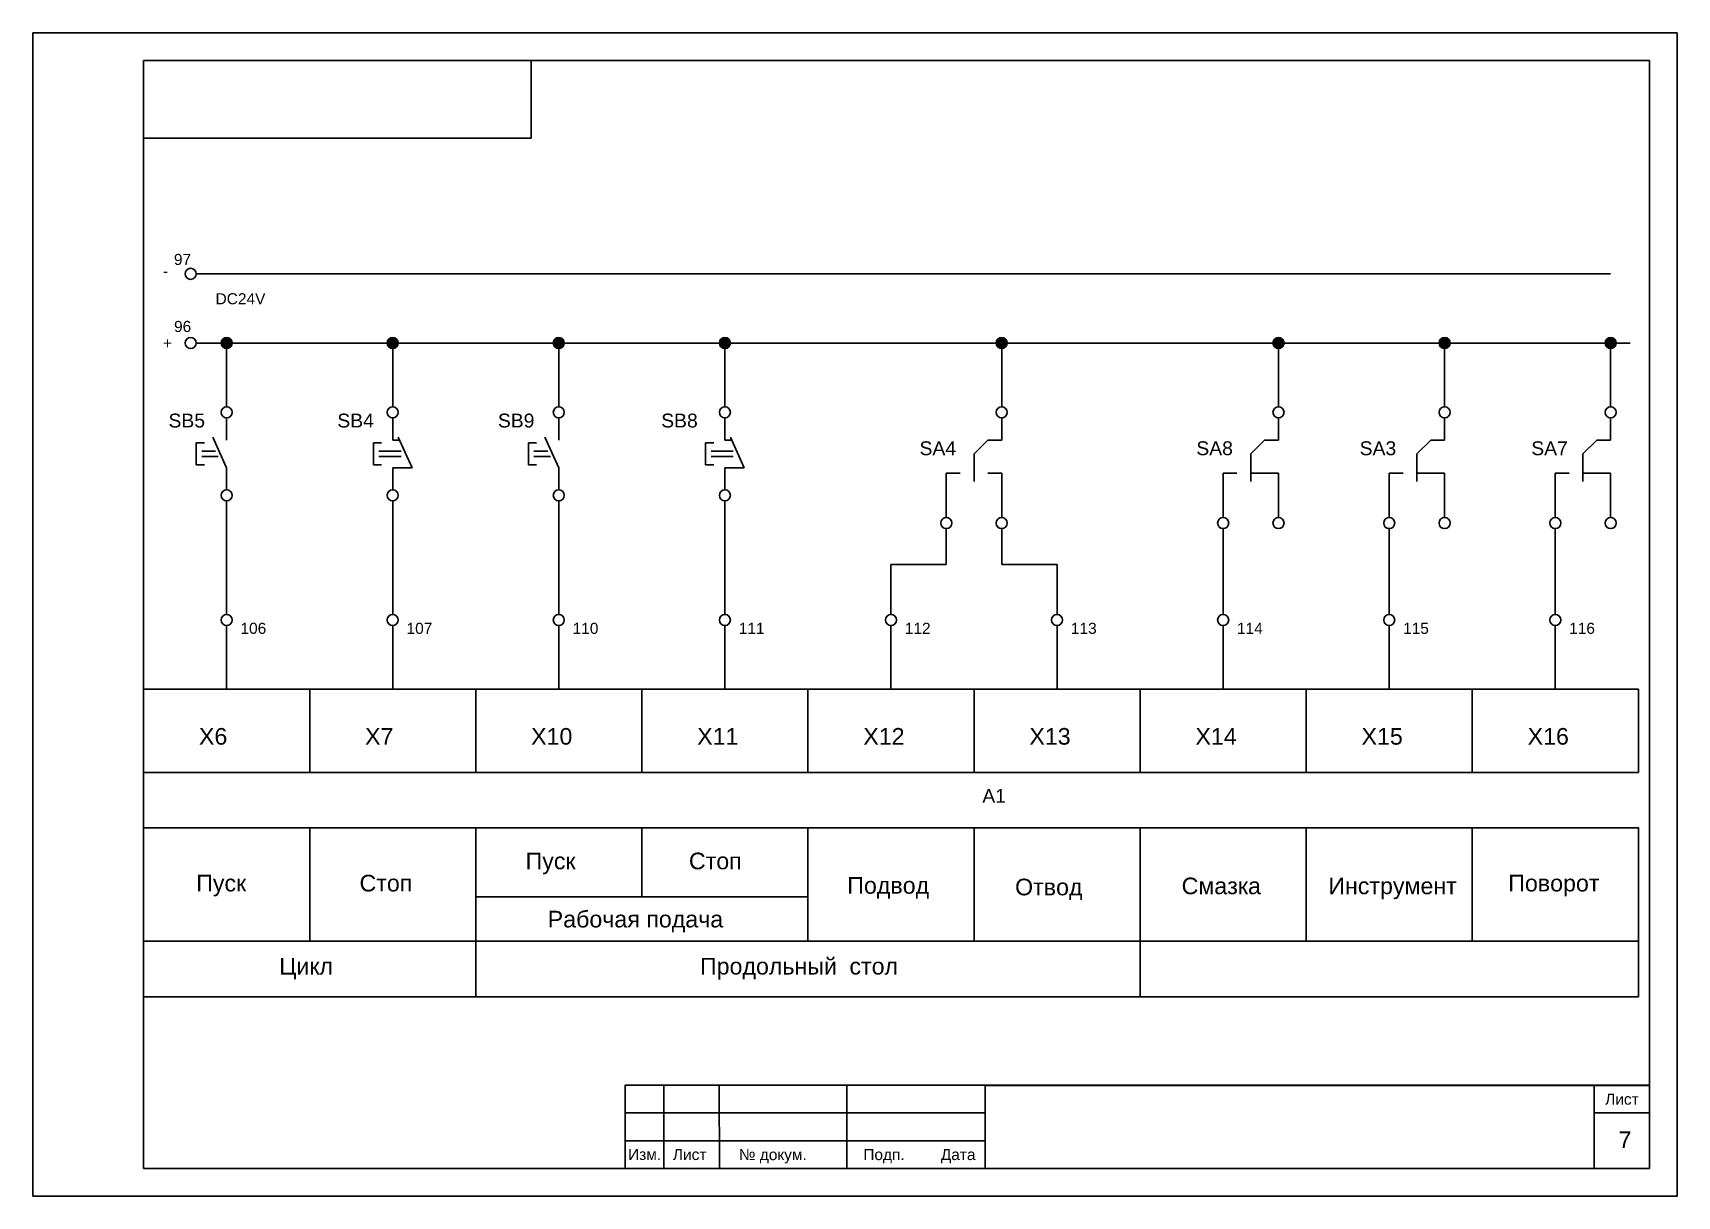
# Model space of a CAD drawing. Header units: millimetres. Extents: x 2144 to 8705, y -937 to 1906.
# Drawn here: x 8041.3 to 8338.3, y 714.1 to 924.1 of the extents above; entities that cross this region are included whole.
import ezdxf

# ---------------------------------------------------------------- set-up
doc = ezdxf.new("R2010")
doc.units = ezdxf.units.MM
for name, color, linetype, lineweight in [('Маркировка', 7, 'Continuous', 25), ('Оформление', 7, 'Continuous', 30), ('Элементы', 7, 'Continuous', 30)]:
    doc.layers.add(name, color=color, linetype=linetype, lineweight=lineweight)
doc.styles.get("Standard").update_dxf_attribs({"font": 'arial.ttf'})

msp = doc.modelspace()

# ---------------------------------------------------------------- texts
at = {"layer": 'Маркировка'}
for s, height, p in [('97', 2, (8066.8, 882.23)), ('-', 2, (8064.82, 880.13)), ('DC24V', 2, (8074.32, 875.13)), ('96', 2, (8066.82, 870.13)), ('+', 2, (8064.82, 867.13)), ('SB5', 2.5, (8065.82, 852.89)), ('SB4', 2.5, (8096.32, 852.89)), ('SB9', 2.5, (8125.32, 852.89)), ('SB8', 2.5, (8154.82, 852.89)), ('SA4', 2.5, (8201.48, 847.89)), ('SA8', 2.5, (8251.48, 847.89)), ('SA3', 2.5, (8280.98, 847.89)), ('SA7', 2.5, (8311.98, 847.89)), ('106', 2, (8078.82, 815.63)), ('107', 2, (8108.82, 815.63)), ('110', 2, (8138.82, 815.63)), ('111', 2, (8168.82, 815.63)), ('112', 2, (8198.82, 815.63)), ('113', 2, (8228.82, 815.63)), ('114', 2, (8258.82, 815.63)), ('115', 2, (8288.82, 815.63)), ('116', 2, (8318.82, 815.63)), ('A1', 2.5, (8212.82, 785.13))]:
    msp.add_text(s, height=height, dxfattribs=at).set_placement(p)
at = {"layer": 'Оформление'}
for s, height, p in [('Пуск', 3, (8130.32, 773.13)), ('Стоп', 3, (8159.82, 773.13)), ('Пуск', 3, (8070.82, 769.13)), ('Стоп', 3, (8100.32, 769.13)), ('Подвод', 3, (8188.43, 768.72)), ('Отвод', 3, (8218.74, 768.43)), ('Смазка', 3, (8248.82, 768.63)), ('Инструмент', 3, (8275.32, 768.63)), ('Поворот', 3, (8307.82, 769.13)), ('Рабочая подача', 3, (8134.32, 762.63)), ('Продольный', 3, (8161.82, 754.13)), ('Цикл', 3, (8085.82, 754.13)), ('стол', 3, (8188.82, 754.13)), ('Лист', 2, (8325.32, 730.63)), ('7', 3, (8327.74, 722.79)), ('Изм.', 2, (8148.83, 720.65)), ('Лист', 2, (8156.92, 720.64)), ('№ докум.', 2, (8168.85, 720.62)), ('Подп.', 2, (8191.32, 720.63)), ('Дата', 2, (8205.32, 720.63))]:
    msp.add_text(s, height=height, dxfattribs=at).set_placement(p)
at = {"layer": 'Элементы'}
for s, p in [('X6', (8071.32, 795.63)), ('X7', (8101.32, 795.63)), ('X10', (8131.32, 795.63)), ('X11', (8161.32, 795.63)), ('X12', (8191.32, 795.63)), ('X13', (8221.32, 795.63)), ('X14', (8251.32, 795.63)), ('X15', (8281.32, 795.63)), ('X16', (8311.32, 795.63))]:
    msp.add_text(s, height=3, dxfattribs=at).set_placement(p)

# ---------------------------------------------------------------- hatches: boundary and pattern name
at = {"layer": 'Элементы'}
h = msp.add_hatch(color=256, dxfattribs=at)
h.dxf.hatch_style = 1
h.paths.add_polyline_path([(8077.32, 868.13, 1), (8075.32, 868.13, 1)])
h = msp.add_hatch(color=256, dxfattribs=at)
h.dxf.hatch_style = 1
h.paths.add_polyline_path([(8107.32, 868.13, 1), (8105.32, 868.13, 1)])
h = msp.add_hatch(color=256, dxfattribs=at)
h.dxf.hatch_style = 1
h.paths.add_polyline_path([(8137.32, 868.13, 1), (8135.32, 868.13, 1)])
h = msp.add_hatch(color=256, dxfattribs=at)
h.dxf.hatch_style = 1
h.paths.add_polyline_path([(8167.32, 868.13, 1), (8165.32, 868.13, 1)])
h = msp.add_hatch(color=256, dxfattribs=at)
h.dxf.hatch_style = 1
h.paths.add_polyline_path([(8217.32, 868.13, 1), (8215.32, 868.13, 1)])
h = msp.add_hatch(color=256, dxfattribs=at)
h.dxf.hatch_style = 1
h.paths.add_polyline_path([(8267.32, 868.13, 1), (8265.32, 868.13, 1)])
h = msp.add_hatch(color=256, dxfattribs=at)
h.dxf.hatch_style = 1
h.paths.add_polyline_path([(8297.32, 868.13, 1), (8295.32, 868.13, 1)])
h = msp.add_hatch(color=256, dxfattribs=at)
h.dxf.hatch_style = 1
h.paths.add_polyline_path([(8327.32, 868.13, 1), (8325.32, 868.13, 1)])

# ---------------------------------------------------------------- linework, layer by layer
at = {"layer": 'Оформление'}
for p, q in [((8333.32, 919.13), (8061.32, 919.13)), ((8061.32, 919.13), (8061.32, 719.13)), ((8333.32, 719.13), (8333.32, 919.13)), ((8061.32, 719.13), (8333.32, 719.13)), ((8148.32, 719.13), (8333.32, 719.13)), ((8148.32, 719.13), (8333.32, 719.13)), ((8148.32, 719.13), (8333.32, 719.13))]:
    msp.add_line(p, q, dxfattribs=at)
at = {"layer": 'Оформление', "lineweight": 35}
msp.add_line((8213.32, 734.13), (8333.32, 734.13), dxfattribs=at)
at = {"layer": 'Оформление'}
for points in [[(8338.32, 924.13), (8041.32, 924.13), (8041.32, 714.13), (8338.32, 714.13)], [(8061.32, 780.63), (8091.32, 780.63), (8091.32, 760.13), (8061.32, 760.13)], [(8091.32, 780.63), (8121.32, 780.63), (8121.32, 760.13), (8091.32, 760.13)], [(8121.32, 780.63), (8151.32, 780.63), (8151.32, 768.13), (8121.32, 768.13)], [(8151.32, 780.63), (8181.32, 780.63), (8181.32, 768.13), (8151.32, 768.13)], [(8181.32, 780.63), (8211.32, 780.63), (8211.32, 760.13), (8181.32, 760.13)], [(8211.32, 780.63), (8241.32, 780.63), (8241.32, 760.13), (8211.32, 760.13)], [(8241.32, 780.63), (8271.32, 780.63), (8271.32, 760.13), (8241.32, 760.13)], [(8271.32, 780.63), (8301.32, 780.63), (8301.32, 760.13), (8271.32, 760.13)], [(8301.32, 780.63), (8331.32, 780.63), (8331.32, 760.13), (8301.32, 760.13)], [(8061.32, 760.13), (8121.32, 760.13), (8121.32, 750.13), (8061.32, 750.13)], [(8121.32, 760.13), (8241.32, 760.13), (8241.32, 750.13), (8121.32, 750.13)], [(8241.32, 760.13), (8331.32, 760.13), (8331.32, 750.13), (8241.32, 750.13)], [(8148.32, 719.13), (8165.32, 719.13), (8165.3, 734.13), (8148.3, 734.13)], [(8148.32, 729.13), (8213.32, 729.13), (8213.32, 734.13), (8148.32, 734.13)], [(8148.32, 719.13), (8155.32, 719.13), (8155.32, 734.13), (8148.32, 734.13)], [(8148.32, 719.13), (8188.32, 719.13), (8188.32, 734.13), (8148.32, 734.13)], [(8333.32, 719.13), (8323.32, 719.13), (8323.32, 734.13), (8333.32, 734.13)], [(8333.32, 734.13), (8323.32, 734.13), (8323.32, 729.13), (8333.32, 729.13)], [(8148.32, 724.13), (8213.32, 724.13), (8213.32, 729.13), (8148.32, 729.13)], [(8148.32, 719.13), (8213.32, 719.13), (8213.32, 724.13), (8148.32, 724.13)]]:
    msp.add_lwpolyline(points, close=True, dxfattribs=at)
at = {"layer": 'Элементы'}
for p, q in [((8070.82, 880.63), (8326.32, 880.63)), ((8070.82, 868.13), (8329.82, 868.13)), ((8076.32, 868.13), (8076.32, 856.63)), ((8106.32, 868.13), (8106.32, 856.63)), ((8136.32, 868.13), (8136.32, 856.63)), ((8166.32, 868.13), (8166.32, 856.63)), ((8216.32, 856.63), (8216.32, 868.13)), ((8266.32, 856.63), (8266.32, 868.13)), ((8296.32, 856.63), (8296.32, 868.13)), ((8326.32, 856.63), (8326.32, 868.13)), ((8076.32, 850.63), (8076.32, 854.63)), ((8106.32, 850.63), (8106.32, 854.63)), ((8136.32, 850.63), (8136.32, 854.63)), ((8166.32, 850.63), (8166.32, 854.63)), ((8216.32, 850.63), (8216.32, 854.63)), ((8266.32, 850.63), (8266.32, 854.63)), ((8296.32, 850.63), (8296.32, 854.63)), ((8326.32, 850.63), (8326.32, 854.63)), ((8070.82, 846.13), (8070.82, 850.13)), ((8070.82, 850.13), (8072.32, 850.13)), ((8076.32, 845.63), (8073.82, 851.13)), ((8102.82, 846.13), (8102.82, 850.13)), ((8102.82, 850.13), (8104.32, 850.13)), ((8107.55, 850.63), (8106.32, 850.63)), ((8109.82, 845.63), (8107.32, 851.13)), ((8130.82, 846.13), (8130.82, 850.13)), ((8130.82, 850.13), (8132.32, 850.13)), ((8136.32, 845.63), (8133.82, 851.13)), ((8162.82, 846.13), (8162.82, 850.13)), ((8162.82, 850.13), (8164.32, 850.13)), ((8167.55, 850.63), (8166.32, 850.63)), ((8169.82, 845.63), (8167.32, 851.13)), ((8211.32, 848.13), (8213.82, 850.63)), ((8213.82, 850.63), (8216.32, 850.63)), ((8261.32, 848.13), (8263.82, 850.63)), ((8263.82, 850.63), (8266.32, 850.63)), ((8291.32, 848.13), (8293.82, 850.63)), ((8293.82, 850.63), (8296.32, 850.63)), ((8321.32, 848.13), (8323.82, 850.63)), ((8323.82, 850.63), (8326.32, 850.63)), ((8074.32, 848.63), (8071.82, 848.63)), ((8074.82, 847.63), (8071.82, 847.63)), ((8107.82, 848.63), (8103.82, 848.63)), ((8107.82, 847.63), (8103.82, 847.63)), ((8134.32, 848.63), (8131.82, 848.63)), ((8134.82, 847.63), (8131.82, 847.63)), ((8167.82, 848.63), (8163.82, 848.63)), ((8167.82, 847.63), (8163.82, 847.63)), ((8211.32, 848.13), (8211.32, 843.13)), ((8261.32, 848.13), (8261.32, 843.13)), ((8291.32, 848.13), (8291.32, 843.13)), ((8321.32, 848.13), (8321.32, 843.13)), ((8072.32, 846.13), (8070.82, 846.13)), ((8076.32, 841.63), (8076.32, 845.63)), ((8104.32, 846.13), (8102.82, 846.13)), ((8106.32, 841.63), (8106.32, 845.63)), ((8106.32, 845.63), (8109.82, 845.63)), ((8132.32, 846.13), (8130.82, 846.13)), ((8136.32, 841.63), (8136.32, 845.63)), ((8164.32, 846.13), (8162.82, 846.13)), ((8166.32, 841.63), (8166.32, 845.63)), ((8166.32, 845.63), (8169.82, 845.63)), ((8208.82, 844.63), (8206.32, 844.63)), ((8206.32, 844.63), (8206.32, 836.63)), ((8213.82, 844.63), (8216.32, 844.63)), ((8216.32, 844.63), (8216.32, 836.63)), ((8258.82, 844.63), (8256.32, 844.63)), ((8256.32, 844.63), (8256.32, 836.63)), ((8261.32, 844.63), (8266.32, 844.63)), ((8266.32, 844.63), (8266.32, 836.63)), ((8288.82, 844.63), (8286.32, 844.63)), ((8286.32, 844.63), (8286.32, 836.63)), ((8291.32, 844.63), (8296.32, 844.63)), ((8296.32, 844.63), (8296.32, 836.63)), ((8318.82, 844.63), (8316.32, 844.63)), ((8316.32, 844.63), (8316.32, 836.63)), ((8321.32, 844.63), (8326.32, 844.63)), ((8326.32, 844.63), (8326.32, 836.63)), ((8076.32, 839.63), (8076.32, 819.13)), ((8106.32, 839.63), (8106.32, 819.13)), ((8136.32, 839.63), (8136.32, 819.13)), ((8166.32, 839.63), (8166.32, 819.13)), ((8206.32, 834.63), (8206.32, 828.13)), ((8216.32, 834.63), (8216.32, 828.13)), ((8256.32, 834.63), (8256.32, 819.13)), ((8286.32, 834.63), (8286.32, 819.13)), ((8316.32, 834.63), (8316.32, 819.13)), ((8206.32, 828.13), (8196.32, 828.13)), ((8196.32, 828.13), (8196.32, 819.13)), ((8216.32, 828.13), (8226.32, 828.13)), ((8226.32, 828.13), (8226.32, 819.13)), ((8076.32, 817.13), (8076.32, 805.63)), ((8106.32, 817.13), (8106.32, 805.63)), ((8136.32, 817.13), (8136.32, 805.63)), ((8166.32, 817.13), (8166.32, 805.63)), ((8196.32, 817.13), (8196.32, 805.63)), ((8226.32, 817.13), (8226.32, 805.63)), ((8256.32, 817.13), (8256.32, 805.63)), ((8286.32, 817.13), (8286.32, 805.63)), ((8316.32, 817.13), (8316.32, 805.63))]:
    msp.add_line(p, q, dxfattribs=at)
for points in [[(8131.32, 919.13), (8131.32, 905.13), (8061.32, 905.13), (8061.32, 919.13)], [(8061.32, 805.63), (8091.32, 805.63), (8091.32, 790.63), (8061.32, 790.63)], [(8091.32, 805.63), (8121.32, 805.63), (8121.32, 790.63), (8091.32, 790.63)], [(8121.32, 805.63), (8151.32, 805.63), (8151.32, 790.63), (8121.32, 790.63)], [(8151.32, 805.63), (8181.32, 805.63), (8181.32, 790.63), (8151.32, 790.63)], [(8181.32, 805.63), (8211.32, 805.63), (8211.32, 790.63), (8181.32, 790.63)], [(8211.32, 805.63), (8241.32, 805.63), (8241.32, 790.63), (8211.32, 790.63)], [(8241.32, 805.63), (8271.32, 805.63), (8271.32, 790.63), (8241.32, 790.63)], [(8271.32, 805.63), (8301.32, 805.63), (8301.32, 790.63), (8271.32, 790.63)], [(8301.32, 805.63), (8331.32, 805.63), (8331.32, 790.63), (8301.32, 790.63)]]:
    msp.add_lwpolyline(points, close=True, dxfattribs=at)
for centre in [(8069.82, 880.63), (8069.82, 868.13), (8076.32, 868.13), (8106.32, 868.13), (8136.32, 868.13), (8166.32, 868.13), (8216.32, 868.13), (8266.32, 868.13), (8296.32, 868.13), (8326.32, 868.13), (8076.32, 855.63), (8106.32, 855.63), (8136.32, 855.63), (8166.32, 855.63), (8216.32, 855.63), (8266.32, 855.63), (8296.32, 855.63), (8326.32, 855.63), (8076.32, 840.63), (8106.32, 840.63), (8136.32, 840.63), (8166.32, 840.63), (8206.32, 835.63), (8216.32, 835.63), (8256.32, 835.63), (8266.32, 835.63), (8286.32, 835.63), (8296.32, 835.63), (8316.32, 835.63), (8326.32, 835.63), (8076.32, 818.13), (8106.32, 818.13), (8136.32, 818.13), (8166.32, 818.13), (8196.32, 818.13), (8226.32, 818.13), (8256.32, 818.13), (8286.32, 818.13), (8316.32, 818.13)]:
    msp.add_circle(centre, 1, dxfattribs=at)

msp.set_redraw_order([(e.dxf.handle, doc.entitydb.next_handle()) for e in msp.query("TEXT MTEXT ATTDEF DIMENSION ARC_DIMENSION")])  # texts and dimensions are drawn at this point

doc.saveas('drawing.dxf')
